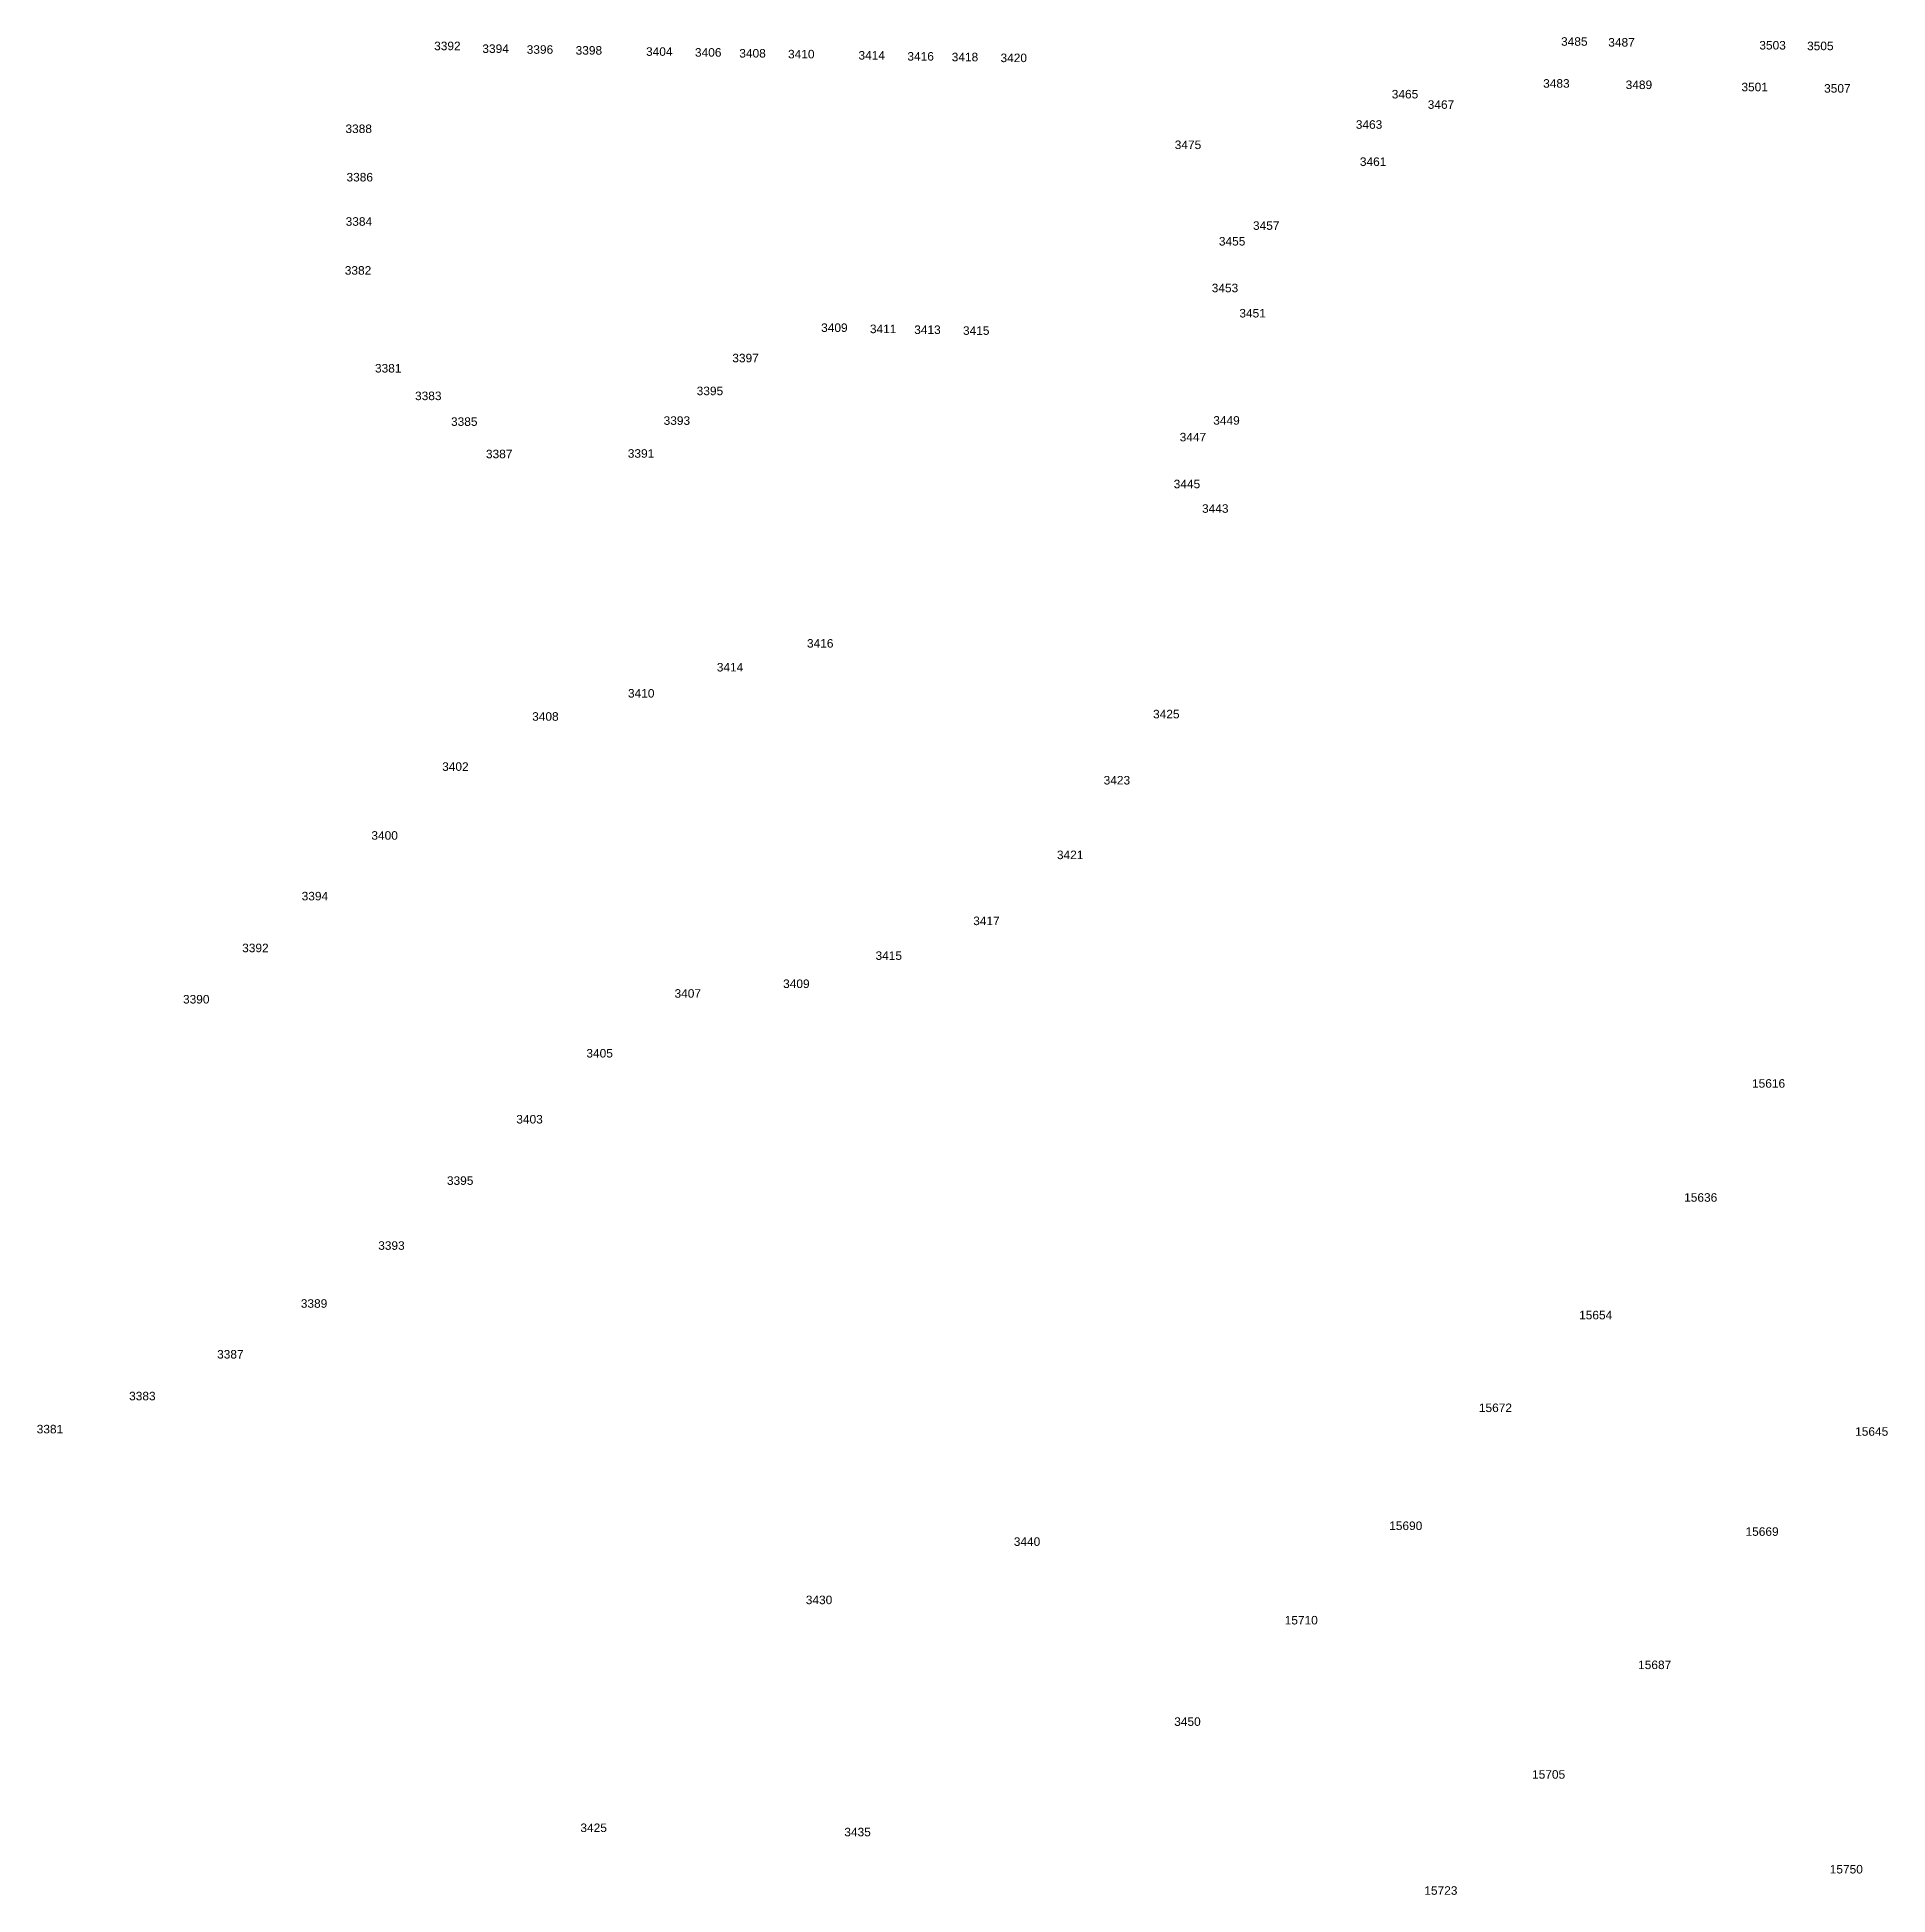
# Model space of a CAD drawing. Header units: feet. Extents: x 865220 to 2781189, y -2240498 to 970979.
# Drawn here: x 2766767 to 2767852, y 956045 to 957135 of the extents above; entities that cross this region are included whole.
import ezdxf

# ---------------------------------------------------------------- set-up
doc = ezdxf.new("R2010")
doc.units = ezdxf.units.FT
doc.header["$LTSCALE"] = 0.015
doc.header["$MEASUREMENT"] = 0
doc.layers.add('NOTES', color=7, linetype='Continuous')
doc.layers.add('Scott County Addresses', color=7, linetype='Continuous')
doc.styles.add('Dimensions 100', font='arial.ttf')

# ---------------------------------------------------------------- blocks, each defined once
blk = doc.blocks.new('ACMAP_ANN_TEMPLATE_Scott County Address')
at = {"layer": 'Scott County Addresses', "style": 'Dimensions 100'}
blk.add_attdef('ScottCountyAddress', (0, 0), '', height=50, dxfattribs=at)

msp = doc.modelspace()

# ---------------------------------------------------------------- hatches: boundary and pattern name
at = {"layer": 'NOTES', "lineweight": 5, "ltscale": 50}
h = msp.add_hatch(dxfattribs=at)
h.set_pattern_fill('ANSI31', color=1, scale=200)
h.set_pattern_definition([(45, (-77373.197, -38338.257), (-17.67766953, 17.67766953), [])])
edge = h.paths.add_edge_path()
edge.add_arc((-36684104.4, 974184.5), 39453460.3, 359.97783818, 359.97815546)
edge.add_line((2769353.1, 959142.5), (2769353.1, 959142.5))
edge.add_line((2769353.1, 959142.5), (2769353.2, 959362.5))
edge.add_line((2769353.2, 959362.5), (2770280.2, 959367.3))
edge.add_line((2770280.2, 959367.3), (2770301.1, 958927.5))
edge.add_line((2770301.1, 958927.5), (2770012.9, 958926))
edge.add_line((2770012.9, 958926), (2769897.9, 958925.4))
edge.add_line((2769897.9, 958925.4), (2769552.9, 958923.9))
edge.add_line((2769552.9, 958923.9), (2769353, 958924.1))

# ---------------------------------------------------------------- block references
at = {"layer": 'Scott County Addresses', "lineweight": 5, "xscale": 0.1, "yscale": 0.1, "zscale": 0.1}
for p, values in [((2766999.7, 957127.4), {'ScottCountyAddress': '3392'}), ((2767028, 957125.8), {'ScottCountyAddress': '3394'}), ((2767054, 957125.3), {'ScottCountyAddress': '3396'}), ((2767082.7, 957124.8), {'ScottCountyAddress': '3398'}), ((2767124, 957124.1), {'ScottCountyAddress': '3404'}), ((2767152.7, 957123.6), {'ScottCountyAddress': '3406'}), ((2767178.7, 957123.1), {'ScottCountyAddress': '3408'}), ((2767207.3, 957122.6), {'ScottCountyAddress': '3410'}), ((2767248.6, 957121.9), {'ScottCountyAddress': '3414'}), ((2767660.7, 957130), {'ScottCountyAddress': '3485'}), ((2767688.4, 957129.5), {'ScottCountyAddress': '3487'}), ((2767777, 957127.8), {'ScottCountyAddress': '3503'}), ((2767805, 957127.4), {'ScottCountyAddress': '3505'}), ((2767277.3, 957121.3), {'ScottCountyAddress': '3416'}), ((2767303.3, 957120.9), {'ScottCountyAddress': '3418'}), ((2767331.9, 957120.4), {'ScottCountyAddress': '3420'}), ((2767650.2, 957105.4), {'ScottCountyAddress': '3483'}), ((2767698.6, 957104.6), {'ScottCountyAddress': '3489'}), ((2767766.5, 957103.3), {'ScottCountyAddress': '3501'}), ((2767815, 957102.5), {'ScottCountyAddress': '3507'}), ((2767561.4, 957099.1), {'ScottCountyAddress': '3465'}), ((2767582.5, 957093), {'ScottCountyAddress': '3467'}), ((2766947.7, 957078.8), {'ScottCountyAddress': '3388'}), ((2767540.3, 957081.3), {'ScottCountyAddress': '3463'}), ((2767434.1, 957069.4), {'ScottCountyAddress': '3475'}), ((2767542.7, 957059.5), {'ScottCountyAddress': '3461'}), ((2766948.3, 957050.4), {'ScottCountyAddress': '3386'}), ((2766947.8, 957024.4), {'ScottCountyAddress': '3384'}), ((2767460, 957012.8), {'ScottCountyAddress': '3455'}), ((2767480, 957022), {'ScottCountyAddress': '3457'}), ((2766947.3, 956995.7), {'ScottCountyAddress': '3382'}), ((2767455.8, 956985.4), {'ScottCountyAddress': '3453'}), ((2767472, 956970.6), {'ScottCountyAddress': '3451'}), ((2767226.7, 956962.1), {'ScottCountyAddress': '3409'}), ((2767255.3, 956961.4), {'ScottCountyAddress': '3411'}), ((2767281.3, 956960.9), {'ScottCountyAddress': '3413'}), ((2767309.9, 956960.4), {'ScottCountyAddress': '3415'}), ((2766965, 956938.3), {'ScottCountyAddress': '3381'}), ((2767174.6, 956944.3), {'ScottCountyAddress': '3397'}), ((2766988.5, 956922.1), {'ScottCountyAddress': '3383'}), ((2767153.7, 956925), {'ScottCountyAddress': '3395'}), ((2767009.6, 956907), {'ScottCountyAddress': '3385'}), ((2767134.3, 956907.6), {'ScottCountyAddress': '3393'}), ((2767456.7, 956907.7), {'ScottCountyAddress': '3449'}), ((2767437, 956897.9), {'ScottCountyAddress': '3447'}), ((2767030.1, 956888), {'ScottCountyAddress': '3387'}), ((2767113.3, 956888.3), {'ScottCountyAddress': '3391'}), ((2767433.5, 956870.4), {'ScottCountyAddress': '3445'}), ((2767450.1, 956856), {'ScottCountyAddress': '3443'}), ((2767218.4, 956776.9), {'ScottCountyAddress': '3416'}), ((2767165.5, 956762.9), {'ScottCountyAddress': '3414'}), ((2767113.4, 956747.6), {'ScottCountyAddress': '3410'}), ((2767057.2, 956734), {'ScottCountyAddress': '3408'}), ((2767421.4, 956735.4), {'ScottCountyAddress': '3425'}), ((2767004.4, 956704.6), {'ScottCountyAddress': '3402'}), ((2767392.4, 956696.6), {'ScottCountyAddress': '3423'}), ((2766962.9, 956664.2), {'ScottCountyAddress': '3400'}), ((2767365, 956652.8), {'ScottCountyAddress': '3421'}), ((2766922, 956628.6), {'ScottCountyAddress': '3394'}), ((2767315.9, 956614.1), {'ScottCountyAddress': '3417'}), ((2766887.1, 956598.2), {'ScottCountyAddress': '3392'}), ((2767258.6, 956593.7), {'ScottCountyAddress': '3415'}), ((2767204.4, 956577.2), {'ScottCountyAddress': '3409'}), ((2766852.4, 956568.1), {'ScottCountyAddress': '3390'}), ((2767140.7, 956571.5), {'ScottCountyAddress': '3407'}), ((2767089, 956536.4), {'ScottCountyAddress': '3405'}), ((2767772.7, 956518.7), {'ScottCountyAddress': '15616'}), ((2767047.9, 956497.7), {'ScottCountyAddress': '3403'}), ((2767007.2, 956461.7), {'ScottCountyAddress': '3395'}), ((2767732.9, 956451.8), {'ScottCountyAddress': '15636'}), ((2766966.9, 956423.6), {'ScottCountyAddress': '3393'}), ((2766921.5, 956389.6), {'ScottCountyAddress': '3389'}), ((2767671.3, 956382.8), {'ScottCountyAddress': '15654'}), ((2766872.4, 956359.8), {'ScottCountyAddress': '3387'}), ((2766820.8, 956335.3), {'ScottCountyAddress': '3383'}), ((2767612.5, 956328.4), {'ScottCountyAddress': '15672'}), ((2766766.6, 956315.9), {'ScottCountyAddress': '3381'}), ((2767833.2, 956314.5), {'ScottCountyAddress': '15645'}), ((2767339.7, 956249.9), {'ScottCountyAddress': '3440'}), ((2767559.9, 956259.2), {'ScottCountyAddress': '15690'}), ((2767768.9, 956255.8), {'ScottCountyAddress': '15669'}), ((2767217.7, 956215.7), {'ScottCountyAddress': '3430'}), ((2767498.6, 956203.8), {'ScottCountyAddress': '15710'}), ((2767705.9, 956177.6), {'ScottCountyAddress': '15687'}), ((2767433.8, 956144.3), {'ScottCountyAddress': '3450'}), ((2767643.7, 956113.3), {'ScottCountyAddress': '15705'}), ((2767085.5, 956082), {'ScottCountyAddress': '3425'}), ((2767240.3, 956079.5), {'ScottCountyAddress': '3435'}), ((2767818.3, 956057.7), {'ScottCountyAddress': '15750'}), ((2767580.5, 956045.2), {'ScottCountyAddress': '15723'})]:
    msp.add_blockref('ACMAP_ANN_TEMPLATE_Scott County Address', p, dxfattribs=at).add_auto_attribs(values)

doc.saveas('drawing.dxf')
